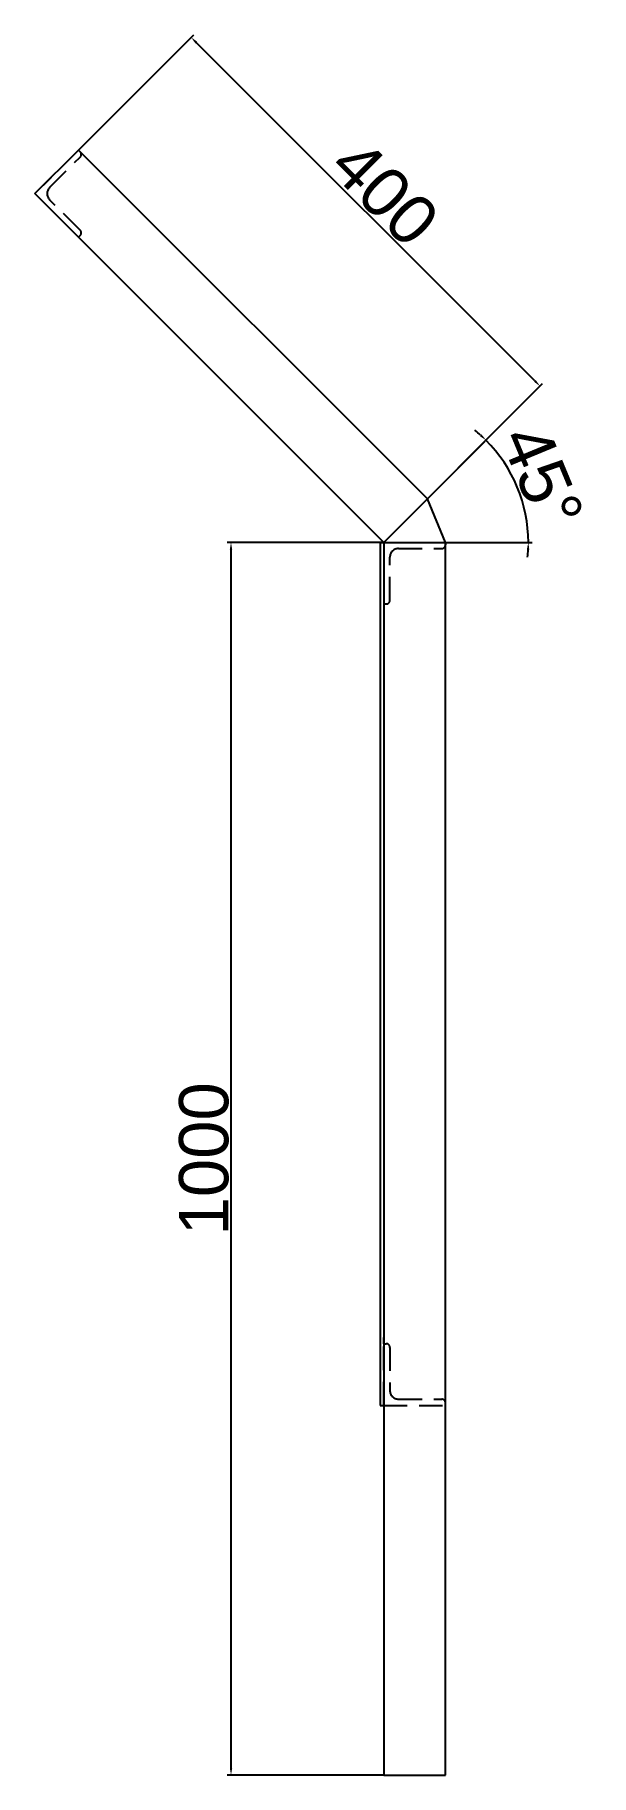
# Model space of a CAD drawing. Header units: millimetres. Extents: x -954 to 34898, y -2134 to 12006.
# Drawn here: x 2375 to 2826, y 10428 to 11840 of the extents above; entities that cross this region are included whole.
import ezdxf

# ---------------------------------------------------------------- set-up
doc = ezdxf.new("R2010")
doc.units = ezdxf.units.MM
doc.header["$LTSCALE"] = 3
doc.linetypes.add('DASHED2', pattern=[9.525, 6.35, -3.175])
doc.layers.add('невидимые', color=7, linetype='DASHED2', lineweight=25)
doc.layers.add('размерные', color=7, linetype='Continuous', lineweight=25)
doc.styles.get("Standard").update_dxf_attribs({"font": 'arial.ttf'})
doc.dimstyles.new('s2v4', dxfattribs={"dimtxt": 8, "dimasz": 6, "dimexe": 3, "dimexo": 0, "dimgap": 1.5, "dimtad": 1, "dimtxsty": 'Standard', "dimcen": 2.5, "dimadec": 0, "dimazin": 0, "dimtfac": 1, "dimtmove": 0, "dimatfit": 3, "dimfxl": 1, "dimarcsym": 0})
doc.dimstyles.new('s2v4$0', dxfattribs={"dimtxt": 8, "dimasz": 6, "dimexe": 3, "dimexo": 0, "dimgap": 1.5, "dimtad": 1, "dimtxsty": 'Standard', "dimcen": 2.5, "dimadec": 0, "dimazin": 0, "dimtfac": 1, "dimtmove": 0, "dimatfit": 3, "dimfxl": 1, "dimarcsym": 0})

msp = doc.modelspace()

# ---------------------------------------------------------------- blocks, each defined once
blk = doc.blocks.new('*D2590')
at = {"layer": 'Defpoints', "color": 0, "transparency": 16777216}
for p in [(2534.3, 11428.1), (2658.1, 11428.1), (2658.1, 10428.1)]:
    blk.add_point(p, dxfattribs=at)
at = {"layer": 'размерные', "color": 0, "lineweight": -2, "transparency": 16777216}
for p, q in [((2658.1, 11428.1), (2531.3, 11428.1)), ((2534.3, 10434.1), (2534.3, 11422.1)), ((2658.1, 10428.1), (2531.3, 10428.1))]:
    blk.add_line(p, q, dxfattribs=at)
at = {"layer": 'размерные', "color": 0, "transparency": 16777216}
for points in [[(2533.3, 11422.1), (2535.3, 11422.1), (2534.3, 11428.1)], [(2533.3, 10434.1), (2535.3, 10434.1), (2534.3, 10428.1)]]:
    blk.add_solid(points, dxfattribs=at)
at = {"layer": 'размерные', "color": 0, "transparency": 16777216, "insert": (2512.4, 10928.1), "char_height": 40, "attachment_point": 5, "rotation": 90}
blk.add_mtext('1000', dxfattribs=at)
blk = doc.blocks.new('*D2591')
at = {"layer": 'Defpoints', "color": 0, "transparency": 16777216}
for p in [(2693.5, 11463.5), (2771.3, 11458.5), (2658.1, 11428.1), (2658.1, 11428.1), (2708.1, 11428.1)]:
    blk.add_point(p, dxfattribs=at)
at = {"layer": 'размерные', "color": 0, "lineweight": -2, "transparency": 16777216}
for p, q in [((2693.5, 11463.5), (2743.1, 11513.1)), ((2708.1, 11428.1), (2778.3, 11428.1))]:
    blk.add_line(p, q, dxfattribs=at)
for start, end in [(47.9348, 50.8696), (0, 45), (354.1304, 357.0652)]:
    blk.add_arc((2658.1, 11428.1), 117.2, start, end, dxfattribs=at)
at = {"layer": 'размерные', "color": 0, "transparency": 16777216}
for points in [[(2737.3, 11515.8), (2735.9, 11514.4), (2741, 11511)], [(2774.1, 11422.2), (2776.1, 11422.1), (2775.3, 11428.1)]]:
    blk.add_solid(points, dxfattribs=at)
at = {"layer": 'размерные', "color": 0, "transparency": 16777216, "insert": (2786.5, 11481.3), "char_height": 40, "attachment_point": 5, "rotation": 292.5}
blk.add_mtext('45°', dxfattribs=at)
blk = doc.blocks.new('*D2594')
at = {"layer": 'Defpoints', "color": 0, "transparency": 16777216}
for p in [(2502, 11837.7), (2410.6, 11746.3), (2693.5, 11463.5)]:
    blk.add_point(p, dxfattribs=at)
at = {"layer": 'размерные', "color": 0, "lineweight": -2, "transparency": 16777216}
for p, q in [((2410.6, 11746.3), (2504.1, 11839.8)), ((2780.6, 11559.1), (2506.2, 11833.4)), ((2693.5, 11463.5), (2786.9, 11557))]:
    blk.add_line(p, q, dxfattribs=at)
at = {"layer": 'размерные', "color": 0, "transparency": 16777216}
for points in [[(2506.9, 11834.2), (2505.5, 11832.7), (2502, 11837.7)], [(2781.3, 11559.8), (2779.9, 11558.4), (2784.8, 11554.8)]]:
    blk.add_solid(points, dxfattribs=at)
at = {"layer": 'размерные', "color": 0, "transparency": 16777216, "insert": (2658.9, 11711.8), "char_height": 40, "attachment_point": 5, "rotation": 315}
blk.add_mtext('400', dxfattribs=at)

# ---------------------------------------------------------------- dimensions: what is measured, and where the dimension line sits
at = {"layer": 'размерные'}
dim = msp.add_aligned_dim(p1=(2693.472, 11463.489), p2=(2410.63, 11746.332), distance=-129.197, dimstyle='s2v4$0', override={"dimtxt": 40}, dxfattribs=at)
dim.commit()
dim.dimension.update_dxf_attribs({"geometry": '*D2594', "text_midpoint": (2658.909, 11711.768)})
dim = msp.add_angular_dim_2l(base=(2771.276, 11458.455), line1=((2693.472, 11463.489), (2658.117, 11428.134)), line2=((2658.117, 11428.134), (2708.117, 11428.134)), dimstyle='s2v4', override={"dimtxt": 40}, dxfattribs=at)
dim.commit()
dim.dimension.update_dxf_attribs({"geometry": '*D2591', "text_midpoint": (2786.529, 11481.324)})
dim = msp.add_linear_dim(base=(2534.324, 11428.134), p1=(2658.117, 10428.134), p2=(2658.117, 11428.134), angle=90, dimstyle='s2v4$0', override={"dimtxt": 40}, dxfattribs=at)
dim.commit()
dim.dimension.update_dxf_attribs({"geometry": '*D2590', "text_midpoint": (2512.401, 10928.134)})

# ---------------------------------------------------------------- linework, layer by layer
at = {"layer": 'невидимые'}
for p, q in [((2375.274, 11710.976), (2410.63, 11746.332)), ((2410.63, 11746.332), (2412.044, 11744.917)), ((2387.295, 11715.926), (2412.044, 11740.675)), ((2375.274, 11710.976), (2410.63, 11675.621)), ((2412.044, 11681.278), (2387.295, 11706.027)), ((2410.63, 11675.621), (2412.044, 11677.035)), ((2655.117, 11428.134), (2655.117, 11428.134)), ((2655.117, 11428.134), (2658.117, 11428.134)), ((2658.117, 11428.134), (2708.117, 11428.134)), ((2658.117, 11428.134), (2658.117, 11378.134)), ((2670.117, 11423.134), (2705.117, 11423.134)), ((2708.117, 11428.134), (2708.117, 11426.134)), ((2663.117, 11381.134), (2663.117, 11416.134)), ((2658.117, 11378.134), (2658.117, 11373.134)), ((2658.117, 11378.134), (2660.117, 11378.134)), ((2658.117, 10778.134), (2658.117, 10783.134)), ((2658.117, 10728.134), (2658.117, 10778.134)), ((2658.117, 10778.134), (2660.117, 10778.134)), ((2663.117, 10775.134), (2663.117, 10740.134)), ((2670.117, 10733.134), (2705.117, 10733.134)), ((2708.117, 10728.134), (2708.117, 10730.134)), ((2655.117, 10728.134), (2655.117, 10728.134)), ((2655.117, 10728.134), (2658.117, 10728.134)), ((2658.117, 10728.134), (2708.117, 10728.134))]:
    msp.add_line(p, q, dxfattribs=at)
for centre, radius, start, end in [((2409.923, 11742.796), 3, 315, 45), ((2392.245, 11710.976), 7, 135, 225), ((2409.923, 11679.157), 3, 315, 45), ((2670.117, 11416.134), 7, 90, 180), ((2705.117, 11426.134), 3, 270, 0), ((2660.117, 11381.134), 3, 270, 0), ((2660.117, 10775.134), 3, 0, 90), ((2670.117, 10740.134), 7, 180, 270), ((2705.117, 10730.134), 3, 0, 90)]:
    msp.add_arc(centre, radius, start, end, dxfattribs=at)
at = {"layer": 'размерные'}
for p, q in [((2375.274, 11710.976), (2410.63, 11746.332)), ((2375.274, 11710.976), (2410.63, 11746.332)), ((2410.63, 11746.332), (2693.472, 11463.489)), ((2658.117, 11428.134), (2375.274, 11710.976)), ((2693.472, 11463.489), (2658.117, 11428.134)), ((2708.117, 11428.134), (2693.472, 11463.489)), ((2658.117, 11428.134), (2655.117, 11428.134)), ((2655.117, 11428.134), (2655.117, 10728.134)), ((2658.117, 11428.134), (2658.117, 10728.134)), ((2658.117, 11428.134), (2708.117, 11428.134)), ((2708.117, 10728.134), (2708.117, 11428.134)), ((2658.117, 10728.134), (2658.117, 10528.134)), ((2708.117, 10428.134), (2708.117, 10728.134)), ((2658.117, 10528.134), (2658.117, 10428.134)), ((2658.117, 10428.134), (2708.117, 10428.134))]:
    msp.add_line(p, q, dxfattribs=at)

msp.set_redraw_order([(e.dxf.handle, doc.entitydb.next_handle()) for e in msp.query("TEXT MTEXT ATTDEF DIMENSION ARC_DIMENSION")])  # texts and dimensions are drawn at this point

doc.saveas('drawing.dxf')
